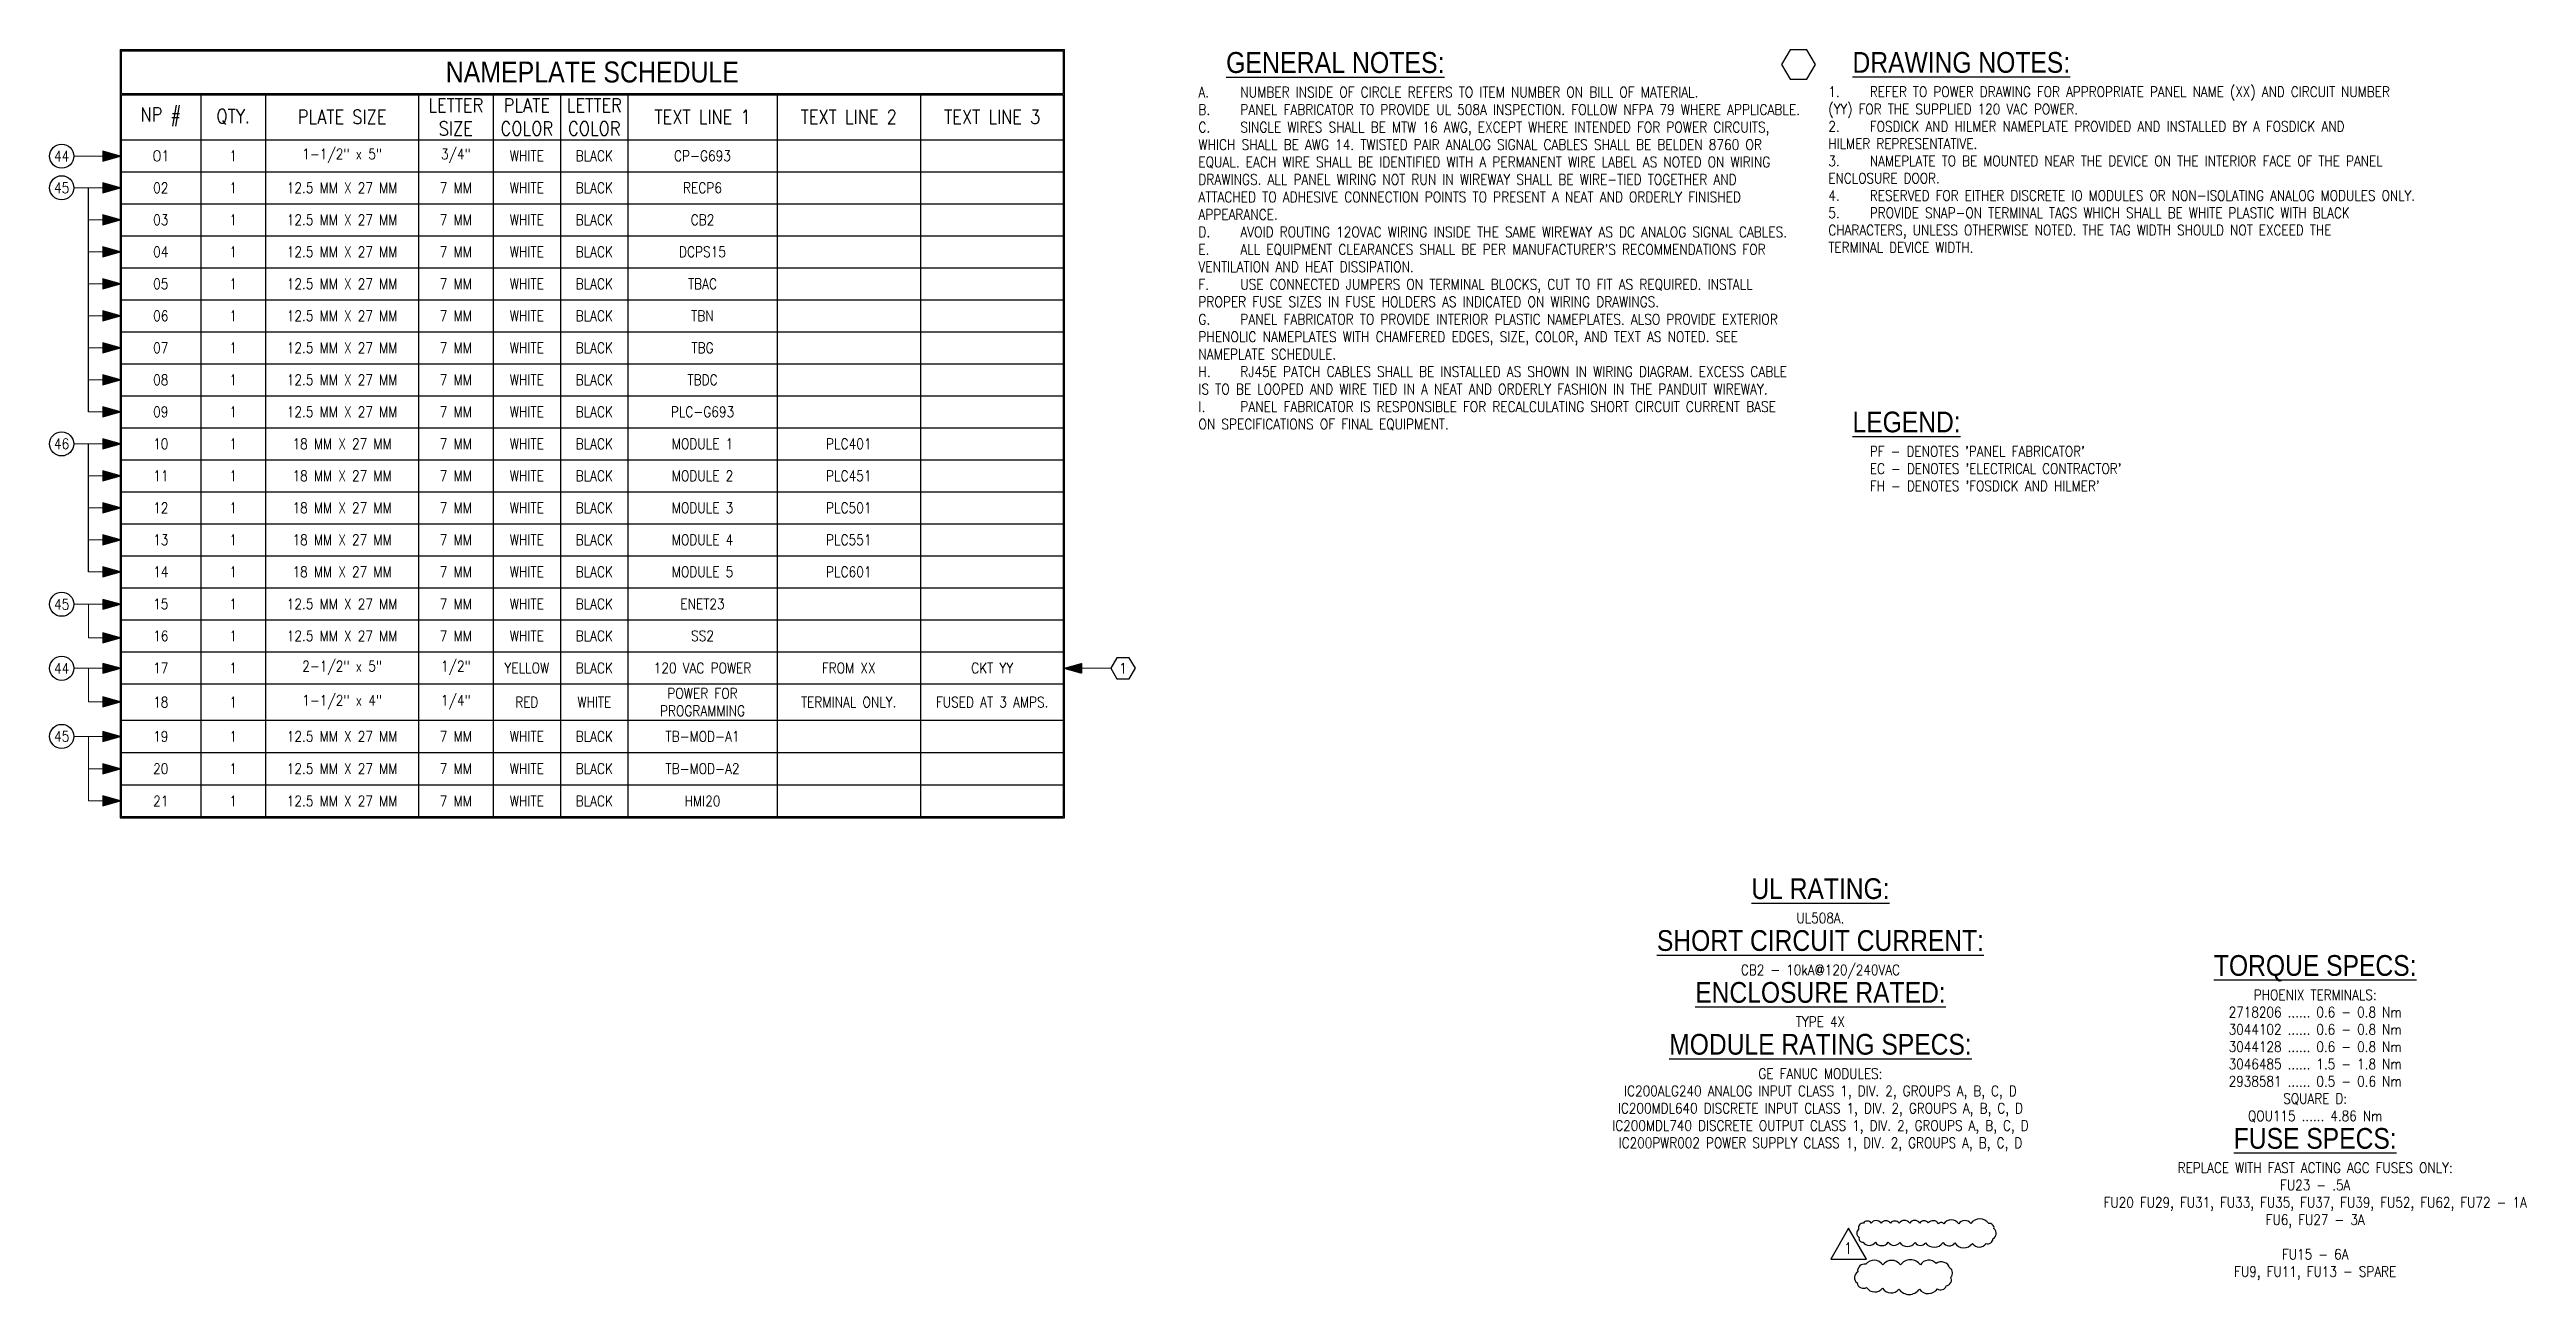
# Model space of a CAD drawing. Header units: inches. Extents: x -4 to 280, y -9 to 35.
# Drawn here: x 191.3 to 280, y -9.5 to 35.1 of the extents above; entities that cross this region are included whole.
import ezdxf
from ezdxf.enums import TextEntityAlignment as Align

# ---------------------------------------------------------------- set-up
doc = ezdxf.new("R2010")
doc.units = ezdxf.units.IN
doc.header["$LTSCALE"] = 0.5
doc.header["$MEASUREMENT"] = 0
doc.layers.add('E-POWR-IDEN @ 4', color=11, linetype='Continuous')
doc.layers.add('REV1', color=1, linetype='Continuous')
doc.layers.add('G-Anno-Std-Note @ 4', color=151, linetype='Continuous', lineweight=25)
doc.layers.add('Label', color=7, linetype='Continuous', lineweight=5)
doc.styles.add('Note', font='romans.shx', dxfattribs={"width": 0.75})
doc.styles.add('RomanS', font='romans.shx', dxfattribs={"width": 0.85})

msp = doc.modelspace()

# ---------------------------------------------------------------- texts
at = {"layer": 'E-POWR-IDEN @ 4', "char_height": 0.37125, "attachment_point": 8, "style": 'RomanS'}
for s, insert, width in [('\\A1;{\\fArial|b0|i0|c0|p34;\\H2x;\\LUL RATING:\\Fromans|c0;\\H0.5x;\\P\\pt0;\\A0;\\lUL508A}.\\P\\ptz;{\\fArial|b0|i0|c0|p34;\\H2x;\\LSHORT CIRCUIT CURRENT:\\Fromans|c0;\\H0.5x;\\P\\pt0;\\A0;\\lCB2 - 10kA@120/240VAC} \\P{\\fArial|b0|i0|c0|p34;\\H2x;\\LENCLOSURE RATED:\\Fromans|c0;\\H0.5x;\\P\\A0;\\lTYPE 4X}\\P\\ptz;{\\fArial|b0|i0|c0|p34;\\H2x;\\LMODULE RATING SPECS:\\Fromans|c0;\\H0.5x;\\P\\pt0;\\A0;\\lGE FANUC MODULES:\\P\\ptz;}IC200ALG240 ANALOG INPUT CLASS 1, DIV. 2, GROUPS A, B, C, {\\A0;D}\\PIC200MDL640 DISCRETE INPUT CLASS 1, DIV. 2, GROUPS A, B, C, {\\A0;D}\\PIC200MDL740 DISCRETE OUTPUT CLASS 1, DIV. 2, GROUPS A, B, C, D\\P\\pt0;{\\A0;IC200PWR002 POWER SUPPLY CLASS 1, DIV. 2, }GROUPS A, B, C, {\\A0;D}', (254.69453, -4.37217), 42.1254081), ('\\A1;{\\fArial|b0|i0|c0|p34;\\H2x;\\LTORQUE SPECS:\\Fromans|c0;\\H0.5x;\\P\\pt0;\\A0;\\lPHOENIX TERMINALS:\\P\\ptz;}2718206 ...... 0.6 - 0.8 Nm\\P3044102 ...... 0.6 - 0.8 Nm\\P3044128 ...... 0.6 - 0.8 Nm\\P3046485 ...... 1.5 - 1.8 Nm\\P\\pt0;2938581 ...... 0.5 - 0.6 Nm\\PSQUARE D:\\PQOU115 ...... 4.86 Nm\\P\\ptz;{\\fArial|b0|i0|c0|p34;\\H2x;\\LFUSE SPECS:\\Fromans|c0;\\H0.5x;\\P\\pt0;}REPLACE WITH FAST ACTING AGC FUSES ONLY{\\A0;:\\P\\pt3.7125;}FU23 - .5A\\PFU20 FU29, FU31, FU33, FU35, FU37, FU39, FU52, FU62, FU72 - 1A\\PFU6, FU27 - 3A\\P\\PFU15 - 6A\\PFU9, FU11, FU13 - SPARE', (272.39989, -8.97823), 31.9107446)]:
    msp.add_mtext(s, dxfattribs=dict(at, insert=insert, width=width))
at = {"layer": 'G-Anno-Std-Note @ 4', "attachment_point": 1, "style": 'RomanS'}
for s, insert, char_height, width in [("\\A1;{\\fArial|b0|i0|c0|p34;\\H2x;    \\LGENERAL NOTES:\\Fromans|c0;\\H0.5x;\\P\\pi-1.125,l1.125;\\A0;\\lA.^INUMBER INSIDE OF CIRCLE REFERS TO ITEM NUMBER ON BILL OF MATERIAL.}\\P{\\A0;B.^IPANEL FABRICATOR TO PROVIDE UL 508A INSPECTION. FOLLOW NFPA 79 WHERE APPLICABLE}.\\PC.^ISINGLE WIRES SHALL BE MTW 16 AWG, EXCEPT WHERE {\\A0;INTENDED FOR POWER CIRCUITS, WHICH SHALL BE AWG 14. TWISTED PAIR ANALOG SIGNAL CABLES SHALL BE BELDEN 8760 OR EQUAL. EACH WIRE SHALL BE IDENTIFIED WITH A PERMANENT WIRE LABEL AS NOTED ON WIRING DRAWINGS. ALL PANEL WIRING NOT RUN IN WIREWAY SHALL BE WIRE-TIED TOGETHER AND ATTACHED TO ADHESIVE CONNECTION POINTS TO PRESENT A NEAT AND ORDERLY FINISHED APPEARANCE.\\PD.^IAVOID ROUTING 12OVAC WIRING INSIDE THE SAME WIREWAY AS DC ANALOG SIGNAL CABLES.\\PE.^IALL EQUIPMENT CLEARANCES SHALL BE PER MANUFACTURER'S RECOMMENDATIONS FOR VENTILATION AND HEAT DISSIPATION.\\PF.^IUSE CONNECTED JUMPERS ON TERMINAL BLOCKS, CUT TO FIT AS REQUIRED. INSTALL PROPER FUSE SIZES IN FUSE HOLDERS AS INDICATED ON WIRING DRAWINGS.\\PG.^IPANEL FABRICATOR TO PROVIDE INTERIOR PLASTIC NAMEPLATES. ALSO PROVIDE EXTERIOR PHENOLIC NAMEPLATES WITH CHAMFERED EDGES, SIZE, COLOR, AND TEXT AS NOTED. SEE NAMEPLATE SCHEDULE.\\PH.^IRJ45E PATCH CABLES SHALL BE INSTALLED AS SHOWN IN WIRING DIAGRAM. EXCESS CABLE IS TO BE LOOPED AND WIRE TIED IN A NEAT AND ORDERLY FASHION IN THE PANDUIT WIREWAY.\\PI.^IPANEL FABRICATOR IS RESPONSIBLE FOR RECALCULATING SHORT CIRCUIT CURRENT BASE ON SPECIFICATIONS OF FINAL EQUIPMENT.}", (232.43455, 34.96413), 0.375, 21), ('\\A1;{\\fArial|b0|i0|c0|p34;\\H2x;\\W1;   \\W0.85;\\LDRAWING NOTES:\\H0.5x;\\P\\pi-1.485,l1.485,t1.485;}1.^IREFER TO POWER DRAWING FOR APPROPRIATE PANEL NAME (XX) AND CIRCUIT NUMBER (YY) FOR THE SUPPLIED 120 VAC POWER.\\P2.^IFOSDICK AND HILMER NAMEPLATE PROVIDED AND INSTALLED BY A FOSDICK AND HILMER REPRESENTATIVE.\\P3.^INAMEPLATE TO BE MOUNTED NEAR THE DEVICE ON THE INTERIOR FACE OF THE PANEL ENCLOSURE DOOR.\\P4.^IRESERVED FOR EITHER DISCRETE IO MODULES OR NON-ISOLATING ANALOG MODULES ONLY.\\P5.^IPROVIDE SNAP-ON TERMINAL TAGS WHICH SHALL BE WHITE PLASTIC WITH BLACK CHARACTERS, UNLESS OTHERWISE NOTED. THE TAG WIDTH SHOULD NOT EXCEED THE TERMINAL DEVICE WIDTH.', (254.97684, 34.96413), 0.37125, 20.0368339), ("\\A1;{\\fArial|b0|i0|c0|p34;\\H2x;\\W1;   \\W0.85;\\LLEGEND:\\H0.5x;\\P}^IPF - DENOTES 'PANEL FABRICATOR'{\\H2.1905x; }\\P^IEC - DENOTES 'ELECTRICAL CONTRACTOR'{\\H1.7937x; }\\P^IFH - DENOTES 'FOSDICK AND HILMER'{\\H1.9259x; }", (254.97684, 22.09631), 0.37125, 20.9072018)]:
    msp.add_mtext(s, dxfattribs=dict(at, insert=insert, char_height=char_height, width=width))

# ---------------------------------------------------------------- blocks, each defined once
blk = doc.blocks.new('*T165')
at = {"layer": 'Label', "color": 0, "linetype": 'ByBlock', "lineweight": -2}
for p, q in [((-0.023, 0.023), (33.775, 0.023)), ((-0.023, 0.023), (-0.023, -27.472)), ((33.775, -1.574), (33.775, 0.023)), ((0.023, -0.023), (33.73, -0.023)), ((0.023, -1.552), (0.023, -0.023)), ((33.73, -0.023), (33.73, -1.552)), ((0.023, -1.552), (33.73, -1.552)), ((0.023, -1.597), (33.73, -1.597)), ((0.023, -3.207), (0.023, -1.597)), ((2.869, -1.597), (2.869, -27.427)), ((5.184, -1.597), (5.184, -27.427)), ((10.659, -1.597), (10.659, -27.427)), ((13.324, -1.597), (13.324, -27.427)), ((15.742, -1.597), (15.742, -27.427)), ((18.153, -1.597), (18.153, -27.427)), ((23.487, -1.597), (23.487, -27.427)), ((28.62, -1.597), (28.62, -27.427)), ((33.73, -1.597), (33.73, -27.427)), ((33.775, -3.207), (33.775, -1.574)), ((0.023, -3.207), (33.73, -3.207)), ((0.023, -4.353), (0.023, -3.207)), ((33.775, -4.353), (33.775, -3.207)), ((0.023, -4.353), (33.73, -4.353)), ((0.023, -5.498), (0.023, -4.353)), ((33.775, -5.498), (33.775, -4.353)), ((0.023, -5.498), (33.73, -5.498)), ((0.023, -6.644), (0.023, -5.498)), ((33.775, -6.644), (33.775, -5.498)), ((0.023, -6.644), (33.73, -6.644)), ((0.023, -7.789), (0.023, -6.644)), ((33.775, -7.789), (33.775, -6.644)), ((0.023, -7.789), (33.73, -7.789)), ((0.023, -8.935), (0.023, -7.789)), ((33.775, -8.935), (33.775, -7.789)), ((0.023, -8.935), (33.73, -8.935)), ((0.023, -10.08), (0.023, -8.935)), ((33.775, -10.08), (33.775, -8.935)), ((0.023, -10.08), (33.73, -10.08)), ((0.023, -11.226), (0.023, -10.08)), ((33.775, -11.226), (33.775, -10.08)), ((0.023, -11.226), (33.73, -11.226)), ((0.023, -12.371), (0.023, -11.226)), ((33.775, -12.371), (33.775, -11.226)), ((0.023, -12.371), (33.73, -12.371)), ((0.023, -13.517), (0.023, -12.371)), ((33.775, -13.517), (33.775, -12.371)), ((0.023, -13.517), (33.73, -13.517)), ((0.023, -14.662), (0.023, -13.517)), ((33.775, -14.662), (33.775, -13.517)), ((0.023, -14.662), (33.73, -14.662)), ((0.023, -15.808), (0.023, -14.662)), ((33.775, -15.808), (33.775, -14.662)), ((0.023, -15.808), (33.73, -15.808)), ((0.023, -16.953), (0.023, -15.808)), ((33.775, -16.953), (33.775, -15.808)), ((0.023, -16.953), (33.73, -16.953)), ((0.023, -18.099), (0.023, -16.953)), ((33.775, -18.099), (33.775, -16.953)), ((0.023, -18.099), (33.73, -18.099)), ((0.023, -19.244), (0.023, -18.099)), ((33.775, -19.244), (33.775, -18.099)), ((0.023, -19.244), (33.73, -19.244)), ((0.023, -20.39), (0.023, -19.244)), ((33.775, -20.39), (33.775, -19.244)), ((0.023, -20.39), (33.73, -20.39)), ((0.023, -21.535), (0.023, -20.39)), ((33.775, -21.535), (33.775, -20.39)), ((0.023, -21.535), (33.73, -21.535)), ((0.023, -22.681), (0.023, -21.535)), ((33.775, -22.681), (33.775, -21.535)), ((0.023, -22.681), (33.73, -22.681)), ((0.023, -23.981), (0.023, -22.681)), ((33.775, -23.981), (33.775, -22.681)), ((0.023, -23.981), (33.73, -23.981)), ((0.023, -25.137), (0.023, -23.981)), ((33.775, -25.137), (33.775, -23.981)), ((0.023, -25.137), (33.73, -25.137)), ((0.023, -26.293), (0.023, -25.137)), ((33.775, -26.293), (33.775, -25.137)), ((0.023, -26.293), (33.73, -26.293)), ((0.023, -27.427), (0.023, -26.293)), ((33.775, -27.472), (33.775, -26.293)), ((-0.023, -27.472), (33.775, -27.472)), ((0.023, -27.427), (33.73, -27.427))]:
    blk.add_line(p, q, dxfattribs=at)
at = {"layer": 'Label', "color": 0, "attachment_point": 5, "style": 'RomanS'}
for s, insert, char_height, width in [('\\A1;{\\fArial|b0|i0|c0|p34;\\C256;NAMEPLATE SCHEDULE}', (16.876, -0.787), 0.75, 33.45247), ('LETTER SIZE', (11.992, -2.391), 0.5, 2.36447), ('PLATE COLOR', (14.533, -2.391), 0.5, 2.11845), ('LETTER COLOR', (16.948, -2.391), 0.5, 2.11054), ('NP #', (1.434, -2.391), 0.5, 2.56896), ('QTY.', (4.026, -2.391), 0.5, 2.01473), ('PLATE SIZE', (7.922, -2.391), 0.5, 5.17571), ('TEXT LINE 1', (20.82, -2.391), 0.5, 5.03418), ('TEXT LINE 2', (26.053, -2.391), 0.5, 4.83272), ('TEXT LINE 3', (31.186, -2.391), 0.5, 4.83272), ('1-1/2" x 5"', (7.922, -3.78), 0.375, 5.17571), ('3/4"', (11.992, -3.78), 0.375, 2.36447), ('{\\W1;0}1', (1.434, -3.78), 0.375, 2.56896), ('1', (4.026, -3.78), 0.375, 2.01473), ('WHITE', (14.533, -3.78), 0.375, 2.11845), ('BLACK', (16.948, -3.78), 0.375, 2.11054), ('CP-G693', (20.82, -3.78), 0.375, 5.03418), ('02', (1.434, -4.926), 0.375, 2.56896), ('1', (4.026, -4.926), 0.375, 2.01473), ('12.5 MM X 27 MM', (7.922, -4.926), 0.375, 5.17571), ('7 MM', (11.992, -4.926), 0.375, 2.36447), ('WHITE', (14.533, -4.926), 0.375, 2.11845), ('BLACK', (16.948, -4.926), 0.375, 2.11054), ('RECP6', (20.82, -4.926), 0.375, 5.03418), ('03', (1.434, -6.071), 0.375, 2.56896), ('1', (4.026, -6.071), 0.375, 2.01473), ('12.5 MM X 27 MM', (7.922, -6.071), 0.375, 5.17571), ('7 MM', (11.992, -6.071), 0.375, 2.36447), ('WHITE', (14.533, -6.071), 0.375, 2.11845), ('BLACK', (16.948, -6.071), 0.375, 2.11054), ('CB2', (20.82, -6.071), 0.375, 5.03418), ('04', (1.434, -7.217), 0.375, 2.56896), ('1', (4.026, -7.217), 0.375, 2.01473), ('12.5 MM X 27 MM', (7.922, -7.217), 0.375, 5.17571), ('7 MM', (11.992, -7.217), 0.375, 2.36447), ('WHITE', (14.533, -7.217), 0.375, 2.11845), ('BLACK', (16.948, -7.217), 0.375, 2.11054), ('DCPS15', (20.82, -7.217), 0.375, 5.03418), ('05', (1.434, -8.362), 0.375, 2.56896), ('1', (4.026, -8.362), 0.375, 2.01473), ('12.5 MM X 27 MM', (7.922, -8.362), 0.375, 5.17571), ('7 MM', (11.992, -8.362), 0.375, 2.36447), ('WHITE', (14.533, -8.362), 0.375, 2.11845), ('BLACK', (16.948, -8.362), 0.375, 2.11054), ('TBAC', (20.82, -8.362), 0.375, 5.03418), ('06', (1.434, -9.508), 0.375, 2.56896), ('1', (4.026, -9.508), 0.375, 2.01473), ('12.5 MM X 27 MM', (7.922, -9.508), 0.375, 5.17571), ('7 MM', (11.992, -9.508), 0.375, 2.36447), ('WHITE', (14.533, -9.508), 0.375, 2.11845), ('BLACK', (16.948, -9.508), 0.375, 2.11054), ('TBN', (20.82, -9.508), 0.375, 5.03418), ('07', (1.434, -10.653), 0.375, 2.56896), ('1', (4.026, -10.653), 0.375, 2.01473), ('12.5 MM X 27 MM', (7.922, -10.653), 0.375, 5.17571), ('7 MM', (11.992, -10.653), 0.375, 2.36447), ('WHITE', (14.533, -10.653), 0.375, 2.11845), ('BLACK', (16.948, -10.653), 0.375, 2.11054), ('TBG', (20.82, -10.653), 0.375, 5.03418), ('08', (1.434, -11.799), 0.375, 2.56896), ('1', (4.026, -11.799), 0.375, 2.01473), ('12.5 MM X 27 MM', (7.922, -11.799), 0.375, 5.17571), ('7 MM', (11.992, -11.799), 0.375, 2.36447), ('WHITE', (14.533, -11.799), 0.375, 2.11845), ('BLACK', (16.948, -11.799), 0.375, 2.11054), ('TBDC', (20.82, -11.799), 0.375, 5.03418), ('09', (1.434, -12.944), 0.375, 2.56896), ('1', (4.026, -12.944), 0.375, 2.01473), ('12.5 MM X 27 MM', (7.922, -12.944), 0.375, 5.17571), ('7 MM', (11.992, -12.944), 0.375, 2.36447), ('WHITE', (14.533, -12.944), 0.375, 2.11845), ('BLACK', (16.948, -12.944), 0.375, 2.11054), ('PLC-G693', (20.82, -12.944), 0.375, 5.03418), ('10', (1.434, -14.09), 0.375, 2.56896), ('1', (4.026, -14.09), 0.375, 2.01473), ('18 MM X 27 MM', (7.922, -14.09), 0.375, 5.17571), ('7 MM', (11.992, -14.09), 0.375, 2.36447), ('WHITE', (14.533, -14.09), 0.375, 2.11845), ('BLACK', (16.948, -14.09), 0.375, 2.11054), ('MODULE 1', (20.82, -14.09), 0.375, 5.03418), ('PLC401', (26.053, -14.09), 0.375, 4.83272), ('11', (1.434, -15.235), 0.375, 2.56896), ('1', (4.026, -15.235), 0.375, 2.01473), ('18 MM X 27 MM', (7.922, -15.235), 0.375, 5.17571), ('7 MM', (11.992, -15.235), 0.375, 2.36447), ('WHITE', (14.533, -15.235), 0.375, 2.11845), ('BLACK', (16.948, -15.235), 0.375, 2.11054), ('MODULE 2', (20.82, -15.235), 0.375, 5.03418), ('PLC451', (26.053, -15.235), 0.375, 4.83272), ('12', (1.434, -16.381), 0.375, 2.56896), ('1', (4.026, -16.381), 0.375, 2.01473), ('18 MM X 27 MM', (7.922, -16.381), 0.375, 5.17571), ('7 MM', (11.992, -16.381), 0.375, 2.36447), ('WHITE', (14.533, -16.381), 0.375, 2.11845), ('BLACK', (16.948, -16.381), 0.375, 2.11054), ('MODULE 3', (20.82, -16.381), 0.375, 5.03418), ('PLC501', (26.053, -16.381), 0.375, 4.83272), ('13', (1.434, -17.526), 0.375, 2.56896), ('1', (4.026, -17.526), 0.375, 2.01473), ('18 MM X 27 MM', (7.922, -17.526), 0.375, 5.17571), ('7 MM', (11.992, -17.526), 0.375, 2.36447), ('WHITE', (14.533, -17.526), 0.375, 2.11845), ('BLACK', (16.948, -17.526), 0.375, 2.11054), ('MODULE 4', (20.82, -17.526), 0.375, 5.03418), ('PLC551', (26.053, -17.526), 0.375, 4.83272), ('14', (1.434, -18.671), 0.375, 2.56896), ('1', (4.026, -18.671), 0.375, 2.01473), ('18 MM X 27 MM', (7.922, -18.671), 0.375, 5.17571), ('7 MM', (11.992, -18.671), 0.375, 2.36447), ('WHITE', (14.533, -18.671), 0.375, 2.11845), ('BLACK', (16.948, -18.671), 0.375, 2.11054), ('MODULE 5', (20.82, -18.671), 0.375, 5.03418), ('PLC601', (26.053, -18.671), 0.375, 4.83272), ('15', (1.434, -19.817), 0.375, 2.56896), ('1', (4.026, -19.817), 0.375, 2.01473), ('12.5 MM X 27 MM', (7.922, -19.817), 0.375, 5.17571), ('7 MM', (11.992, -19.817), 0.375, 2.36447), ('WHITE', (14.533, -19.817), 0.375, 2.11845), ('BLACK', (16.948, -19.817), 0.375, 2.11054), ('ENET23', (20.82, -19.817), 0.375, 5.03418), ('16', (1.434, -20.962), 0.375, 2.56896), ('1', (4.026, -20.962), 0.375, 2.01473), ('12.5 MM X 27 MM', (7.922, -20.962), 0.375, 5.17571), ('7 MM', (11.992, -20.962), 0.375, 2.36447), ('WHITE', (14.533, -20.962), 0.375, 2.11845), ('BLACK', (16.948, -20.962), 0.375, 2.11054), ('SS2', (20.82, -20.962), 0.375, 5.03418), ('17', (1.434, -22.108), 0.375, 2.56896), ('1', (4.026, -22.108), 0.375, 2.01473), ('2-1/2" x 5"', (7.922, -22.108), 0.375, 5.17571), ('1/2"', (11.992, -22.108), 0.375, 2.36447), ('YELLOW', (14.533, -22.108), 0.375, 2.11845), ('BLACK', (16.948, -22.108), 0.375, 2.11054), ('120 VAC POWER', (20.82, -22.108), 0.375, 5.03418), ('FROM XX', (26.053, -22.108), 0.375, 4.83272), ('CKT YY', (31.186, -22.108), 0.375, 4.83272), ('1-1/2" x 4"', (7.922, -23.331), 0.375, 5.17571), ('1/4"', (11.992, -23.331), 0.375, 2.36447), ('POWER FOR PROGRAMMING', (20.82, -23.331), 0.375, 5.03418), ('18', (1.434, -23.331), 0.375, 2.56896), ('1', (4.026, -23.331), 0.375, 2.01473), ('RED', (14.533, -23.331), 0.375, 2.11845), ('WHITE', (16.948, -23.331), 0.375, 2.11054), ('TERMINAL ONLY.', (26.053, -23.331), 0.375, 4.83272), ('FUSED AT 3 AMPS.', (31.186, -23.331), 0.375, 4.83272), ('19', (1.434, -24.559), 0.375, 2.56896), ('1', (4.026, -24.559), 0.375, 2.01473), ('12.5 MM X 27 MM', (7.922, -24.559), 0.375, 5.17571), ('7 MM', (11.992, -24.559), 0.375, 2.36447), ('WHITE', (14.533, -24.559), 0.375, 2.11845), ('BLACK', (16.948, -24.559), 0.375, 2.11054), ('TB-MOD-A1', (20.82, -24.559), 0.375, 5.03418), ('20', (1.434, -25.715), 0.375, 2.56896), ('1', (4.026, -25.715), 0.375, 2.01473), ('12.5 MM X 27 MM', (7.922, -25.715), 0.375, 5.17571), ('7 MM', (11.992, -25.715), 0.375, 2.36447), ('WHITE', (14.533, -25.715), 0.375, 2.11845), ('BLACK', (16.948, -25.715), 0.375, 2.11054), ('TB-MOD-A2', (20.82, -25.715), 0.375, 5.03418), ('21', (1.434, -26.871), 0.375, 2.56896), ('1', (4.026, -26.871), 0.375, 2.01473), ('12.5 MM X 27 MM', (7.922, -26.871), 0.375, 5.17571), ('7 MM', (11.992, -26.871), 0.375, 2.36447), ('WHITE', (14.533, -26.871), 0.375, 2.11845), ('BLACK', (16.948, -26.871), 0.375, 2.11054), ('HMI20', (20.82, -26.871), 0.375, 5.03418)]:
    blk.add_mtext(s, dxfattribs=dict(at, insert=insert, char_height=char_height, width=width))
blk = doc.blocks.new('Anno_Circle')
at = {"color": 0, "linetype": 'ByBlock', "lineweight": -2}
blk.add_circle((0, 0), 1.15, dxfattribs=at)
at = {"color": 0, "linetype": 'ByBlock', "lineweight": -2, "style": 'Note', "width": 0.85}
blk.add_attdef('ID', text='', height=1, dxfattribs=at).set_placement((0, 0), align=Align.MIDDLE)
blk = doc.blocks.new('Anno_Hexagon')
at = {"color": 0, "linetype": 'ByBlock', "lineweight": -2}
blk.add_lwpolyline([(1.17, 0), (0.58, 1.01), (-0.58, 1.01), (-1.17, 0), (-0.58, -1.01), (0.58, -1.01)], close=True, dxfattribs=at)
at = {"color": 0, "linetype": 'ByBlock', "lineweight": -2, "style": 'Note', "width": 0.85}
blk.add_attdef('ID', text='', height=1, dxfattribs=at).set_placement((0, 0), align=Align.MIDDLE)
blk = doc.blocks.new('Hexagon')
at = {"color": 0, "linetype": 'ByBlock', "lineweight": -2}
blk.add_lwpolyline([(-0.09, -0.103), (-0.166, 0.029), (-0.319, 0.029), (-0.396, -0.103), (-0.319, -0.236), (-0.166, -0.236)], close=True, dxfattribs=at)
blk = doc.blocks.new('RevTriangle')
at = {"color": 1}
blk.add_lwpolyline([(0.003, 0.165), (-0.144, -0.09), (0.15, -0.09)], close=True, dxfattribs=at)
at = {"color": 41, "style": 'RomanS', "width": 0.85}
blk.add_attdef('REV', text='', height=0.0938, dxfattribs=at).set_placement((0, 0), align=Align.MIDDLE)

# ---------------------------------------------------------------- hatches: boundary and pattern name
at = {"ltscale": 2}
h = msp.add_hatch(dxfattribs=at)
h.set_pattern_fill('ANSI31', color=256, scale=0.01, style=0)
h.set_pattern_definition([(45, (-40.1186635, -55.9677323), (-0.0008838834765, 0.0008838834765), [])])
h.paths.add_polyline_path([(193.84501, 31.2375), (193.23237, 31.41415), (193.23237, 31.05909)])
h = msp.add_hatch(dxfattribs=at)
h.set_pattern_fill('ANSI31', color=256, scale=0.01, style=0)
h.set_pattern_definition([(45, (-40.1186635, -57.1002446), (-0.0008838834765, 0.0008838834765), [])])
h.paths.add_polyline_path([(193.84501, 30.10499), (193.23237, 30.28164), (193.23237, 29.92658)])
h = msp.add_hatch(dxfattribs=at)
h.set_pattern_fill('ANSI31', color=256, scale=0.01, style=0)
h.set_pattern_definition([(45, (-40.1199114, -58.2457325), (-0.0008838834765, 0.0008838834765), [])])
h.paths.add_polyline_path([(193.84376, 28.9595), (193.23112, 29.13615), (193.23112, 28.78109)])
h = msp.add_hatch(dxfattribs=at)
h.set_pattern_fill('ANSI31', color=256, scale=0.01, style=0)
h.set_pattern_definition([(45, (-40.1199114, -59.3912204), (-0.0008838834765, 0.0008838834765), [])])
h.paths.add_polyline_path([(193.84376, 27.81401), (193.23112, 27.99066), (193.23112, 27.6356)])
h = msp.add_hatch(dxfattribs=at)
h.set_pattern_fill('ANSI31', color=256, scale=0.01, style=0)
h.set_pattern_definition([(45, (-40.1199114, -60.5367083), (-0.0008838834765, 0.0008838834765), [])])
h.paths.add_polyline_path([(193.84376, 26.66852), (193.23112, 26.84517), (193.23112, 26.49011)])
h = msp.add_hatch(dxfattribs=at)
h.set_pattern_fill('ANSI31', color=256, scale=0.01, style=0)
h.set_pattern_definition([(45, (-40.1199114, -61.6821962), (-0.0008838834765, 0.0008838834765), [])])
h.paths.add_polyline_path([(193.84376, 25.52304), (193.23112, 25.69969), (193.23112, 25.34463)])
h = msp.add_hatch(dxfattribs=at)
h.set_pattern_fill('ANSI31', color=256, scale=0.01, style=0)
h.set_pattern_definition([(45, (-40.1199114, -62.8276841), (-0.0008838834765, 0.0008838834765), [])])
h.paths.add_polyline_path([(193.84376, 24.37755), (193.23112, 24.5542), (193.23112, 24.19914)])
h = msp.add_hatch(dxfattribs=at)
h.set_pattern_fill('ANSI31', color=256, scale=0.01, style=0)
h.set_pattern_definition([(45, (-40.1199114, -63.973172), (-0.0008838834765, 0.0008838834765), [])])
h.paths.add_polyline_path([(193.84376, 23.23206), (193.23112, 23.40871), (193.23112, 23.05365)])
h = msp.add_hatch(dxfattribs=at)
h.set_pattern_fill('ANSI31', color=256, scale=0.01, style=0)
h.set_pattern_definition([(45, (-40.1199114, -65.11866), (-0.0008838834765, 0.0008838834765), [])])
h.paths.add_polyline_path([(193.84376, 22.08657), (193.23112, 22.26322), (193.23112, 21.90816)])
h = msp.add_hatch(dxfattribs=at)
h.set_pattern_fill('ANSI31', color=256, scale=0.01, style=0)
h.set_pattern_definition([(45, (-40.1199114, -66.2641479), (-0.0008838834765, 0.0008838834765), [])])
h.paths.add_polyline_path([(193.84376, 20.94108), (193.23112, 21.11774), (193.23112, 20.76267)])
h = msp.add_hatch(dxfattribs=at)
h.set_pattern_fill('ANSI31', color=256, scale=0.01, style=0)
h.set_pattern_definition([(45, (-40.1199114, -67.4096358), (-0.0008838834765, 0.0008838834765), [])])
h.paths.add_polyline_path([(193.84376, 19.7956), (193.23112, 19.97225), (193.23112, 19.61719)])
h = msp.add_hatch(dxfattribs=at)
h.set_pattern_fill('ANSI31', color=256, scale=0.01, style=0)
h.set_pattern_definition([(45, (-40.1199114, -68.5551237), (-0.0008838834765, 0.0008838834765), [])])
h.paths.add_polyline_path([(193.84376, 18.65011), (193.23112, 18.82676), (193.23112, 18.4717)])
h = msp.add_hatch(dxfattribs=at)
h.set_pattern_fill('ANSI31', color=256, scale=0.01, style=0)
h.set_pattern_definition([(45, (-40.1199114, -69.7006116), (-0.0008838834765, 0.0008838834765), [])])
h.paths.add_polyline_path([(193.84376, 17.50462), (193.23112, 17.68127), (193.23112, 17.32621)])
h = msp.add_hatch(dxfattribs=at)
h.set_pattern_fill('ANSI31', color=256, scale=0.01, style=0)
h.set_pattern_definition([(45, (-40.1199114, -70.8460995), (-0.0008838834765, 0.0008838834765), [])])
h.paths.add_polyline_path([(193.84376, 16.35913), (193.23112, 16.53578), (193.23112, 16.18072)])
h = msp.add_hatch(dxfattribs=at)
h.set_pattern_fill('ANSI31', color=256, scale=0.01, style=0)
h.set_pattern_definition([(45, (-40.1186635, -72.004563), (-0.0008838834765, 0.0008838834765), [])])
h.paths.add_polyline_path([(193.84501, 15.20067), (193.23237, 15.37732), (193.23237, 15.02226)])
h = msp.add_hatch(dxfattribs=at)
h.set_pattern_fill('ANSI31', color=256, scale=0.01, style=0)
h.set_pattern_definition([(45, (-40.1199114, -73.2030814), (-0.0008838834765, 0.0008838834765), [])])
h.paths.add_polyline_path([(193.84376, 14.00215), (193.23112, 14.1788), (193.23112, 13.82374)])
h = msp.add_hatch(dxfattribs=at)
h.set_pattern_fill('ANSI31', color=256, scale=0.01, style=0)
h.set_pattern_definition([(45, (-40.1186635, -74.2955388), (-0.0008838834765, 0.0008838834765), [])])
h.paths.add_polyline_path([(193.84501, 12.90969), (193.23237, 13.08634), (193.23237, 12.73128)])
h = msp.add_hatch(dxfattribs=at)
h.set_pattern_fill('ANSI31', color=256, scale=0.01, style=0)
h.set_pattern_definition([(135, (461.6061394, -74.2955388), (0.0008838834765, 0.0008838834765), [])])
h.paths.add_polyline_path([(227.64247, 12.90969), (228.2551, 13.08634), (228.2551, 12.73128)])
h = msp.add_hatch(dxfattribs=at)
h.set_pattern_fill('ANSI31', color=256, scale=0.01, style=0)
h.set_pattern_definition([(45, (-40.1199114, -75.4940572), (-0.0008838834765, 0.0008838834765), [])])
h.paths.add_polyline_path([(193.84376, 11.71118), (193.23112, 11.88783), (193.23112, 11.53277)])
h = msp.add_hatch(dxfattribs=at)
h.set_pattern_fill('ANSI31', color=256, scale=0.01, style=0)
h.set_pattern_definition([(45, (-40.1199114, -76.7334322), (-0.0008838834765, 0.0008838834765), [])])
h.paths.add_polyline_path([(193.84376, 10.4718), (193.23112, 10.64845), (193.23112, 10.29339)])
h = msp.add_hatch(dxfattribs=at)
h.set_pattern_fill('ANSI31', color=256, scale=0.01, style=0)
h.set_pattern_definition([(45, (-40.1199114, -77.8901701), (-0.0008838834765, 0.0008838834765), [])])
h.paths.add_polyline_path([(193.84376, 9.31506), (193.23112, 9.49171), (193.23112, 9.13665)])
h = msp.add_hatch(dxfattribs=at)
h.set_pattern_fill('ANSI31', color=256, scale=0.01, style=0)
h.set_pattern_definition([(45, (-40.1199114, -79.0351701), (-0.0008838834765, 0.0008838834765), [])])
h.paths.add_polyline_path([(193.84376, 8.17006), (193.23112, 8.34671), (193.23112, 7.99165)])

# ---------------------------------------------------------------- linework, layer by layer
msp.add_line((192.71711, 22.08657), (192.71711, 30.10499), dxfattribs=at)
msp.add_line((192.71711, 16.35913), (192.71711, 20.94108))
for points in [[(193.84501, 31.2375), (193.23237, 31.41415), (193.23237, 31.05909), (193.84501, 31.2375)], [(193.84501, 30.10499), (193.23237, 30.28164), (193.23237, 29.92658), (193.84501, 30.10499)], [(193.84376, 28.9595), (193.23112, 29.13615), (193.23112, 28.78109), (193.84376, 28.9595)], [(193.84376, 27.81401), (193.23112, 27.99066), (193.23112, 27.6356), (193.84376, 27.81401)], [(193.84376, 26.66852), (193.23112, 26.84517), (193.23112, 26.49011), (193.84376, 26.66852)], [(193.84376, 25.52304), (193.23112, 25.69969), (193.23112, 25.34463), (193.84376, 25.52304)], [(193.84376, 24.37755), (193.23112, 24.5542), (193.23112, 24.19914), (193.84376, 24.37755)], [(193.84376, 23.23206), (193.23112, 23.40871), (193.23112, 23.05365), (193.84376, 23.23206)], [(193.84376, 22.08657), (193.23112, 22.26322), (193.23112, 21.90816), (193.84376, 22.08657)], [(193.84376, 20.94108), (193.23112, 21.11774), (193.23112, 20.76267), (193.84376, 20.94108)], [(193.84376, 19.7956), (193.23112, 19.97225), (193.23112, 19.61719), (193.84376, 19.7956)], [(193.84376, 18.65011), (193.23112, 18.82676), (193.23112, 18.4717), (193.84376, 18.65011)], [(193.84376, 17.50462), (193.23112, 17.68127), (193.23112, 17.32621), (193.84376, 17.50462)], [(193.84376, 16.35913), (193.23112, 16.53578), (193.23112, 16.18072), (193.84376, 16.35913)], [(193.84501, 15.20067), (193.23237, 15.37732), (193.23237, 15.02226), (193.84501, 15.20067)], [(193.84376, 14.00215), (193.23112, 14.1788), (193.23112, 13.82374), (193.84376, 14.00215)], [(193.84501, 12.90969), (193.23237, 13.08634), (193.23237, 12.73128), (193.84501, 12.90969)], [(227.64247, 12.90969), (228.2551, 13.08634), (228.2551, 12.73128), (227.64247, 12.90969)], [(193.84376, 11.71118), (193.23112, 11.88783), (193.23112, 11.53277), (193.84376, 11.71118)], [(193.84376, 10.4718), (193.23112, 10.64845), (193.23112, 10.29339), (193.84376, 10.4718)], [(193.84376, 9.31506), (193.23112, 9.49171), (193.23112, 9.13665), (193.84376, 9.31506)], [(193.84376, 8.17006), (193.23112, 8.34671), (193.23112, 7.99165), (193.84376, 8.17006)]]:
    msp.add_lwpolyline(points, dxfattribs=at)
at = {"layer": 'Label'}
for p, q in [((193.84501, 31.2375), (192.18727, 31.2375)), ((193.84501, 30.10499), (192.18727, 30.10499)), ((193.84376, 28.9595), (192.71711, 28.9595)), ((193.84376, 27.81401), (192.71711, 27.81401)), ((193.84376, 26.66852), (192.71711, 26.66852)), ((193.84376, 25.52304), (192.71711, 25.52304)), ((193.84376, 24.37755), (192.71711, 24.37755)), ((193.84376, 23.23206), (192.71711, 23.23206)), ((193.84376, 22.08657), (192.71711, 22.08657)), ((193.84376, 20.94108), (192.18602, 20.94108)), ((193.84376, 19.7956), (192.71711, 19.7956)), ((193.84376, 18.65011), (192.71711, 18.65011)), ((193.84376, 17.50462), (192.71711, 17.50462)), ((193.84376, 16.35913), (192.71711, 16.35913)), ((193.84501, 15.20067), (192.18727, 15.20067)), ((192.71711, 14.00215), (192.71711, 15.20067)), ((193.84376, 14.00215), (192.71711, 14.00215)), ((193.84501, 12.90969), (192.18727, 12.90969)), ((192.71711, 11.71118), (192.71711, 12.90969)), ((227.64247, 12.90969), (229.30021, 12.90969)), ((193.84376, 11.71118), (192.71711, 11.71118)), ((193.84501, 10.4718), (192.18727, 10.4718)), ((192.71711, 8.16468), (192.71711, 10.4718)), ((193.84376, 9.31506), (192.71711, 9.31506)), ((193.84376, 8.17006), (192.71711, 8.17006))]:
    msp.add_line(p, q, dxfattribs=at)
at = {"layer": 'REV1'}
for points in [[(258.55337, -6.93979, 0.52056705), (258.24942, -6.94552, 0.52056705), (257.88811, -6.94552, 0.52056705), (257.5096, -6.95125, 0.52056705), (257.1999, -6.95125, 0.52056705), (256.86154, -6.95125, 0.52056705), (256.50597, -6.94552, 0.52056705), (256.23642, -6.94552, 0.52056705), (256.05863, -7.16334, 0.52056705), (256.07584, -7.45567, 0.52056705), (256.21922, -7.62763, 0.52056705), (256.66081, -7.63336, 0.52056705), (257.11961, -7.63336, 0.52056705), (257.53254, -7.63909, 0.52056705), (258.0831, -7.64483, 0.52056705), (258.45588, -7.65056, 0.52056705), (259.08099, -7.64483, 0.52056705), (259.50539, -7.65629, 0.52056705), (260.13051, -7.67349, 0.52056705), (260.62372, -7.67349, 0.52056705), (260.86459, -7.51299, 0.52056705), (260.90473, -7.14041, 0.52056705), (260.71548, -6.96272, 0.52056705), (260.07316, -6.96272, 0.52056705), (259.64303, -6.96845, 0.52056705), (259.10967, -6.96845, 0.52056705), (258.92041, -6.96845, 0.52056705)], [(258.27195, -8.44247, 0.52056705), (257.55855, -8.44247, 0.52056705), (256.92702, -8.44247, 0.52056705), (256.31888, -8.41909, 0.52056705), (256.0265, -8.68793, 0.52056705), (256.00311, -9.08535, 0.52056705), (256.34227, -9.249, 0.52056705), (256.91532, -9.27238, 0.52056705), (257.50008, -9.30744, 0.52056705), (258.23686, -9.30744, 0.52056705), (258.88009, -9.29575, 0.52056705), (259.19586, -9.19055, 0.52056705), (259.35959, -8.87496, 0.52056705), (259.3245, -8.55936, 0.52056705), (258.83331, -8.39571, 0.52056705)]]:
    msp.add_lwpolyline(points, format="xyb", close=True, dxfattribs=at)

# ---------------------------------------------------------------- block references
msp.add_blockref('*T165', (193.86751, 35.03061))
at = {"layer": 'G-Anno-Std-Note @ 4', "xscale": 3.95999999999998, "yscale": 3.95999999999998, "zscale": 3.95999999999998}
msp.add_blockref('Hexagon', (254.86858, 34.92894), dxfattribs=at)
at = {"layer": 'G-Anno-Std-Note @ 4', "xscale": 0.375, "yscale": 0.375, "zscale": 0.375}
for name, p, values in [('Anno_Circle', (191.75416, 31.2375), {'ID': '44'}), ('Anno_Circle', (191.75416, 30.10499), {'ID': '45'}), ('Anno_Circle', (191.75291, 20.94108), {'ID': '46'}), ('Anno_Circle', (191.75416, 15.20067), {'ID': '45'}), ('Anno_Circle', (191.75416, 12.90969), {'ID': '44'}), ('Anno_Hexagon', (229.73771, 12.90969), {'ID': '1'}), ('Anno_Circle', (191.75416, 10.4718), {'ID': '45'})]:
    msp.add_blockref(name, p, dxfattribs=at).add_auto_attribs(values)
at = {"layer": 'REV1', "xscale": 4.347247272888012, "yscale": 4.347247272888012, "zscale": 4.347247272888012}
msp.add_blockref('RevTriangle', (255.68728, -7.84345), dxfattribs=at).add_auto_attribs({'REV': '1'})

msp.set_redraw_order([(e.dxf.handle, doc.entitydb.next_handle()) for e in msp.query("TEXT MTEXT ATTDEF DIMENSION ARC_DIMENSION")])  # texts and dimensions are drawn at this point

doc.saveas('drawing.dxf')
